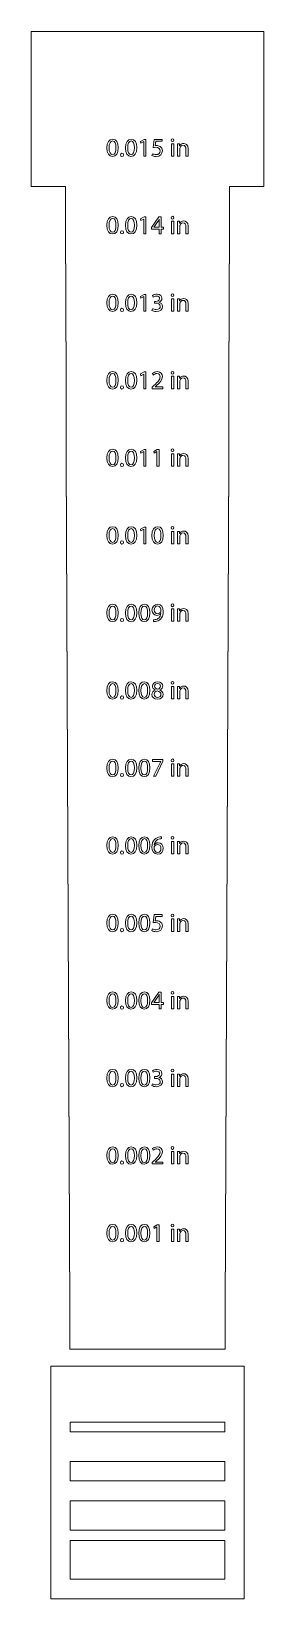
# Model space of a CAD drawing. Header units: inches. Extents: x 0.3 to 1.8, y -2 to 8.1.
import ezdxf

# ---------------------------------------------------------------- set-up
doc = ezdxf.new("R2010")
doc.units = ezdxf.units.IN
doc.header["$MEASUREMENT"] = 0
doc.layers.add('Layer 1', color=7, linetype='Continuous')
doc.layers.add('Layer 2', color=7, linetype='Continuous')

# ---------------------------------------------------------------- blocks, each defined once
blk = doc.blocks.new('block 2')
at = {"layer": 'Layer 2', "lineweight": 0}
for points in [[(1.061, 0.384), (1.061, 0.384), (1.042, 0.374), (1.04, 0.385), (1.063, 0.398), (1.076, 0.398), (1.076, 0.29), (1.061, 0.29), (1.061, 0.384)], [(1.155, 0.29), (1.155, 0.37), (1.17, 0.37), (1.17, 0.29), (1.155, 0.29)]]:
    blk.add_lwpolyline(points, dxfattribs=at)
for points, knots in [([(0.811, 0.345), (0.811, 0.308), (0.797, 0.288), (0.773, 0.288), (0.752, 0.288), (0.738, 0.308), (0.737, 0.344), (0.737, 0.38), (0.753, 0.4), (0.775, 0.4), (0.798, 0.4), (0.811, 0.379), (0.811, 0.345)], [0, 0, 0, 0, 1, 1, 1, 2, 2, 2, 3, 3, 3, 4, 4, 4, 4]), ([(0.752, 0.343), (0.752, 0.315), (0.761, 0.299), (0.774, 0.299), (0.789, 0.299), (0.796, 0.317), (0.796, 0.344), (0.796, 0.371), (0.789, 0.388), (0.774, 0.388), (0.761, 0.388), (0.752, 0.373), (0.752, 0.343)], [0, 0, 0, 0, 1, 1, 1, 2, 2, 2, 3, 3, 3, 4, 4, 4, 4]), ([(0.825, 0.298), (0.825, 0.304), (0.83, 0.309), (0.835, 0.309), (0.841, 0.309), (0.845, 0.305), (0.845, 0.298), (0.845, 0.292), (0.841, 0.288), (0.835, 0.288), (0.829, 0.288), (0.825, 0.292), (0.825, 0.298)], [0, 0, 0, 0, 1, 1, 1, 2, 2, 2, 3, 3, 3, 4, 4, 4, 4]), ([(0.931, 0.345), (0.931, 0.308), (0.917, 0.288), (0.893, 0.288), (0.872, 0.288), (0.858, 0.308), (0.857, 0.344), (0.857, 0.38), (0.873, 0.4), (0.895, 0.4), (0.918, 0.4), (0.931, 0.379), (0.931, 0.345)], [0, 0, 0, 0, 1, 1, 1, 2, 2, 2, 3, 3, 3, 4, 4, 4, 4]), ([(0.872, 0.343), (0.872, 0.315), (0.881, 0.299), (0.894, 0.299), (0.909, 0.299), (0.916, 0.317), (0.916, 0.344), (0.916, 0.371), (0.909, 0.388), (0.894, 0.388), (0.881, 0.388), (0.872, 0.373), (0.872, 0.343)], [0, 0, 0, 0, 1, 1, 1, 2, 2, 2, 3, 3, 3, 4, 4, 4, 4]), ([(1.016, 0.345), (1.016, 0.308), (1.002, 0.288), (0.979, 0.288), (0.958, 0.288), (0.943, 0.308), (0.943, 0.344), (0.943, 0.38), (0.959, 0.4), (0.98, 0.4), (1.003, 0.4), (1.016, 0.379), (1.016, 0.345)], [0, 0, 0, 0, 1, 1, 1, 2, 2, 2, 3, 3, 3, 4, 4, 4, 4]), ([(0.958, 0.343), (0.958, 0.315), (0.966, 0.299), (0.98, 0.299), (0.994, 0.299), (1.001, 0.317), (1.001, 0.344), (1.001, 0.371), (0.995, 0.388), (0.98, 0.388), (0.967, 0.388), (0.958, 0.373), (0.958, 0.343)], [0, 0, 0, 0, 1, 1, 1, 2, 2, 2, 3, 3, 3, 4, 4, 4, 4]), ([(1.171, 0.393), (1.171, 0.388), (1.168, 0.384), (1.162, 0.384), (1.157, 0.384), (1.153, 0.388), (1.153, 0.393), (1.153, 0.398), (1.157, 0.402), (1.163, 0.402), (1.168, 0.402), (1.171, 0.398), (1.171, 0.393)], [0, 0, 0, 0, 1, 1, 1, 2, 2, 2, 3, 3, 3, 4, 4, 4, 4]), ([(1.194, 0.348), (1.194, 0.357), (1.194, 0.364), (1.194, 0.37), (1.194, 0.37), (1.207, 0.37), (1.207, 0.37), (1.207, 0.37), (1.207, 0.357), (1.207, 0.357), (1.207, 0.357), (1.208, 0.357), (1.208, 0.357), (1.212, 0.364), (1.221, 0.372), (1.234, 0.372), (1.245, 0.372), (1.263, 0.365), (1.263, 0.338), (1.263, 0.338), (1.263, 0.29), (1.263, 0.29), (1.263, 0.29), (1.248, 0.29), (1.248, 0.29), (1.248, 0.29), (1.248, 0.336), (1.248, 0.336), (1.248, 0.349), (1.243, 0.36), (1.229, 0.36), (1.22, 0.36), (1.212, 0.353), (1.21, 0.345), (1.209, 0.343), (1.209, 0.341), (1.209, 0.338), (1.209, 0.338), (1.209, 0.29), (1.209, 0.29), (1.209, 0.29), (1.194, 0.29), (1.194, 0.29), (1.194, 0.29), (1.194, 0.348), (1.194, 0.348)], [0, 0, 0, 0, 1, 1, 1, 2, 2, 2, 3, 3, 3, 4, 4, 4, 5, 5, 5, 6, 6, 6, 7, 7, 7, 8, 8, 8, 9, 9, 9, 10, 10, 10, 11, 11, 11, 12, 12, 12, 13, 13, 13, 14, 14, 14, 15, 15, 15, 15])]:
    blk.add_open_spline(points, degree=3, knots=knots, dxfattribs=at)
blk = doc.blocks.new('block 3')
at = {"layer": 'Layer 2', "lineweight": 0}
blk.add_lwpolyline([(1.155, 0.79), (1.155, 0.87), (1.17, 0.87), (1.17, 0.79), (1.155, 0.79)], dxfattribs=at)
for points, knots in [([(0.811, 0.845), (0.811, 0.808), (0.797, 0.788), (0.773, 0.788), (0.752, 0.788), (0.738, 0.808), (0.737, 0.844), (0.737, 0.88), (0.753, 0.9), (0.775, 0.9), (0.798, 0.9), (0.811, 0.879), (0.811, 0.845)], [0, 0, 0, 0, 1, 1, 1, 2, 2, 2, 3, 3, 3, 4, 4, 4, 4]), ([(0.752, 0.843), (0.752, 0.815), (0.761, 0.799), (0.774, 0.799), (0.789, 0.799), (0.796, 0.817), (0.796, 0.844), (0.796, 0.871), (0.789, 0.888), (0.774, 0.888), (0.761, 0.888), (0.752, 0.873), (0.752, 0.843)], [0, 0, 0, 0, 1, 1, 1, 2, 2, 2, 3, 3, 3, 4, 4, 4, 4]), ([(0.825, 0.798), (0.825, 0.804), (0.83, 0.809), (0.835, 0.809), (0.841, 0.809), (0.845, 0.805), (0.845, 0.798), (0.845, 0.792), (0.841, 0.788), (0.835, 0.788), (0.829, 0.788), (0.825, 0.792), (0.825, 0.798)], [0, 0, 0, 0, 1, 1, 1, 2, 2, 2, 3, 3, 3, 4, 4, 4, 4]), ([(0.931, 0.845), (0.931, 0.808), (0.917, 0.788), (0.893, 0.788), (0.872, 0.788), (0.858, 0.808), (0.857, 0.844), (0.857, 0.88), (0.873, 0.9), (0.895, 0.9), (0.918, 0.9), (0.931, 0.879), (0.931, 0.845)], [0, 0, 0, 0, 1, 1, 1, 2, 2, 2, 3, 3, 3, 4, 4, 4, 4]), ([(0.872, 0.843), (0.872, 0.815), (0.881, 0.799), (0.894, 0.799), (0.909, 0.799), (0.916, 0.817), (0.916, 0.844), (0.916, 0.871), (0.909, 0.888), (0.894, 0.888), (0.881, 0.888), (0.872, 0.873), (0.872, 0.843)], [0, 0, 0, 0, 1, 1, 1, 2, 2, 2, 3, 3, 3, 4, 4, 4, 4]), ([(1.016, 0.845), (1.016, 0.808), (1.002, 0.788), (0.979, 0.788), (0.958, 0.788), (0.943, 0.808), (0.943, 0.844), (0.943, 0.88), (0.959, 0.9), (0.98, 0.9), (1.003, 0.9), (1.016, 0.879), (1.016, 0.845)], [0, 0, 0, 0, 1, 1, 1, 2, 2, 2, 3, 3, 3, 4, 4, 4, 4]), ([(0.958, 0.843), (0.958, 0.815), (0.966, 0.799), (0.98, 0.799), (0.994, 0.799), (1.001, 0.817), (1.001, 0.844), (1.001, 0.871), (0.995, 0.888), (0.98, 0.888), (0.967, 0.888), (0.958, 0.873), (0.958, 0.843)], [0, 0, 0, 0, 1, 1, 1, 2, 2, 2, 3, 3, 3, 4, 4, 4, 4]), ([(1.03, 0.79), (1.03, 0.79), (1.03, 0.799), (1.03, 0.799), (1.03, 0.799), (1.041, 0.81), (1.041, 0.81), (1.069, 0.836), (1.081, 0.85), (1.081, 0.866), (1.081, 0.877), (1.076, 0.888), (1.06, 0.888), (1.05, 0.888), (1.042, 0.883), (1.037, 0.878), (1.037, 0.878), (1.033, 0.889), (1.033, 0.889), (1.04, 0.895), (1.051, 0.9), (1.063, 0.9), (1.086, 0.9), (1.096, 0.884), (1.096, 0.868), (1.096, 0.848), (1.082, 0.832), (1.059, 0.81), (1.059, 0.81), (1.05, 0.802), (1.05, 0.802), (1.05, 0.802), (1.05, 0.802), (1.05, 0.802), (1.05, 0.802), (1.099, 0.802), (1.099, 0.802), (1.099, 0.802), (1.099, 0.79), (1.099, 0.79), (1.099, 0.79), (1.03, 0.79), (1.03, 0.79)], [0, 0, 0, 0, 1, 1, 1, 2, 2, 2, 3, 3, 3, 4, 4, 4, 5, 5, 5, 6, 6, 6, 7, 7, 7, 8, 8, 8, 9, 9, 9, 10, 10, 10, 11, 11, 11, 12, 12, 12, 13, 13, 13, 14, 14, 14, 14]), ([(1.171, 0.893), (1.171, 0.888), (1.168, 0.884), (1.162, 0.884), (1.157, 0.884), (1.153, 0.888), (1.153, 0.893), (1.153, 0.898), (1.157, 0.902), (1.163, 0.902), (1.168, 0.902), (1.171, 0.898), (1.171, 0.893)], [0, 0, 0, 0, 1, 1, 1, 2, 2, 2, 3, 3, 3, 4, 4, 4, 4]), ([(1.194, 0.848), (1.194, 0.857), (1.194, 0.864), (1.194, 0.87), (1.194, 0.87), (1.207, 0.87), (1.207, 0.87), (1.207, 0.87), (1.207, 0.857), (1.207, 0.857), (1.207, 0.857), (1.208, 0.857), (1.208, 0.857), (1.212, 0.864), (1.221, 0.872), (1.234, 0.872), (1.245, 0.872), (1.263, 0.865), (1.263, 0.838), (1.263, 0.838), (1.263, 0.79), (1.263, 0.79), (1.263, 0.79), (1.248, 0.79), (1.248, 0.79), (1.248, 0.79), (1.248, 0.836), (1.248, 0.836), (1.248, 0.849), (1.243, 0.86), (1.229, 0.86), (1.22, 0.86), (1.212, 0.853), (1.21, 0.845), (1.209, 0.843), (1.209, 0.841), (1.209, 0.838), (1.209, 0.838), (1.209, 0.79), (1.209, 0.79), (1.209, 0.79), (1.194, 0.79), (1.194, 0.79), (1.194, 0.79), (1.194, 0.848), (1.194, 0.848)], [0, 0, 0, 0, 1, 1, 1, 2, 2, 2, 3, 3, 3, 4, 4, 4, 5, 5, 5, 6, 6, 6, 7, 7, 7, 8, 8, 8, 9, 9, 9, 10, 10, 10, 11, 11, 11, 12, 12, 12, 13, 13, 13, 14, 14, 14, 15, 15, 15, 15])]:
    blk.add_open_spline(points, degree=3, knots=knots, dxfattribs=at)
blk = doc.blocks.new('block 4')
at = {"layer": 'Layer 2', "lineweight": 0}
blk.add_lwpolyline([(1.155, 1.29), (1.155, 1.37), (1.17, 1.37), (1.17, 1.29), (1.155, 1.29)], dxfattribs=at)
for points, knots in [([(0.811, 1.345), (0.811, 1.308), (0.797, 1.288), (0.773, 1.288), (0.752, 1.288), (0.738, 1.308), (0.737, 1.344), (0.737, 1.38), (0.753, 1.4), (0.775, 1.4), (0.798, 1.4), (0.811, 1.379), (0.811, 1.345)], [0, 0, 0, 0, 1, 1, 1, 2, 2, 2, 3, 3, 3, 4, 4, 4, 4]), ([(0.752, 1.343), (0.752, 1.315), (0.761, 1.299), (0.774, 1.299), (0.789, 1.299), (0.796, 1.317), (0.796, 1.344), (0.796, 1.371), (0.789, 1.388), (0.774, 1.388), (0.761, 1.388), (0.752, 1.373), (0.752, 1.343)], [0, 0, 0, 0, 1, 1, 1, 2, 2, 2, 3, 3, 3, 4, 4, 4, 4]), ([(0.931, 1.345), (0.931, 1.308), (0.917, 1.288), (0.893, 1.288), (0.872, 1.288), (0.858, 1.308), (0.857, 1.344), (0.857, 1.38), (0.873, 1.4), (0.895, 1.4), (0.918, 1.4), (0.931, 1.379), (0.931, 1.345)], [0, 0, 0, 0, 1, 1, 1, 2, 2, 2, 3, 3, 3, 4, 4, 4, 4]), ([(0.872, 1.343), (0.872, 1.315), (0.881, 1.299), (0.894, 1.299), (0.909, 1.299), (0.916, 1.317), (0.916, 1.344), (0.916, 1.371), (0.909, 1.388), (0.894, 1.388), (0.881, 1.388), (0.872, 1.373), (0.872, 1.343)], [0, 0, 0, 0, 1, 1, 1, 2, 2, 2, 3, 3, 3, 4, 4, 4, 4]), ([(1.016, 1.345), (1.016, 1.308), (1.002, 1.288), (0.979, 1.288), (0.958, 1.288), (0.943, 1.308), (0.943, 1.344), (0.943, 1.38), (0.959, 1.4), (0.98, 1.4), (1.003, 1.4), (1.016, 1.379), (1.016, 1.345)], [0, 0, 0, 0, 1, 1, 1, 2, 2, 2, 3, 3, 3, 4, 4, 4, 4]), ([(0.958, 1.343), (0.958, 1.315), (0.966, 1.299), (0.98, 1.299), (0.994, 1.299), (1.001, 1.317), (1.001, 1.344), (1.001, 1.371), (0.995, 1.388), (0.98, 1.388), (0.967, 1.388), (0.958, 1.373), (0.958, 1.343)], [0, 0, 0, 0, 1, 1, 1, 2, 2, 2, 3, 3, 3, 4, 4, 4, 4]), ([(1.033, 1.306), (1.037, 1.304), (1.047, 1.3), (1.057, 1.3), (1.076, 1.3), (1.082, 1.312), (1.082, 1.321), (1.081, 1.336), (1.068, 1.342), (1.054, 1.342), (1.054, 1.342), (1.046, 1.342), (1.046, 1.342), (1.046, 1.342), (1.046, 1.353), (1.046, 1.353), (1.046, 1.353), (1.054, 1.353), (1.054, 1.353), (1.064, 1.353), (1.078, 1.359), (1.078, 1.372), (1.078, 1.38), (1.072, 1.388), (1.059, 1.388), (1.05, 1.388), (1.042, 1.384), (1.037, 1.381), (1.037, 1.381), (1.033, 1.391), (1.033, 1.391), (1.039, 1.396), (1.05, 1.4), (1.062, 1.4), (1.083, 1.4), (1.093, 1.387), (1.093, 1.374), (1.093, 1.363), (1.086, 1.353), (1.073, 1.348), (1.073, 1.348), (1.073, 1.348), (1.073, 1.348), (1.086, 1.346), (1.097, 1.336), (1.097, 1.32), (1.097, 1.303), (1.083, 1.288), (1.057, 1.288), (1.045, 1.288), (1.035, 1.292), (1.029, 1.295), (1.029, 1.295), (1.033, 1.306), (1.033, 1.306)], [0, 0, 0, 0, 1, 1, 1, 2, 2, 2, 3, 3, 3, 4, 4, 4, 5, 5, 5, 6, 6, 6, 7, 7, 7, 8, 8, 8, 9, 9, 9, 10, 10, 10, 11, 11, 11, 12, 12, 12, 13, 13, 13, 14, 14, 14, 15, 15, 15, 16, 16, 16, 17, 17, 17, 18, 18, 18, 18]), ([(1.171, 1.393), (1.171, 1.388), (1.168, 1.384), (1.162, 1.384), (1.157, 1.384), (1.153, 1.388), (1.153, 1.393), (1.153, 1.398), (1.157, 1.402), (1.163, 1.402), (1.168, 1.402), (1.171, 1.398), (1.171, 1.393)], [0, 0, 0, 0, 1, 1, 1, 2, 2, 2, 3, 3, 3, 4, 4, 4, 4]), ([(1.194, 1.348), (1.194, 1.357), (1.194, 1.364), (1.194, 1.37), (1.194, 1.37), (1.207, 1.37), (1.207, 1.37), (1.207, 1.37), (1.207, 1.357), (1.207, 1.357), (1.207, 1.357), (1.208, 1.357), (1.208, 1.357), (1.212, 1.364), (1.221, 1.372), (1.234, 1.372), (1.245, 1.372), (1.263, 1.365), (1.263, 1.338), (1.263, 1.338), (1.263, 1.29), (1.263, 1.29), (1.263, 1.29), (1.248, 1.29), (1.248, 1.29), (1.248, 1.29), (1.248, 1.336), (1.248, 1.336), (1.248, 1.349), (1.243, 1.36), (1.229, 1.36), (1.22, 1.36), (1.212, 1.353), (1.21, 1.345), (1.209, 1.343), (1.209, 1.341), (1.209, 1.338), (1.209, 1.338), (1.209, 1.29), (1.209, 1.29), (1.209, 1.29), (1.194, 1.29), (1.194, 1.29), (1.194, 1.29), (1.194, 1.348), (1.194, 1.348)], [0, 0, 0, 0, 1, 1, 1, 2, 2, 2, 3, 3, 3, 4, 4, 4, 5, 5, 5, 6, 6, 6, 7, 7, 7, 8, 8, 8, 9, 9, 9, 10, 10, 10, 11, 11, 11, 12, 12, 12, 13, 13, 13, 14, 14, 14, 15, 15, 15, 15]), ([(0.825, 1.298), (0.825, 1.304), (0.83, 1.309), (0.835, 1.309), (0.841, 1.309), (0.845, 1.305), (0.845, 1.298), (0.845, 1.292), (0.841, 1.288), (0.835, 1.288), (0.829, 1.288), (0.825, 1.292), (0.825, 1.298)], [0, 0, 0, 0, 1, 1, 1, 2, 2, 2, 3, 3, 3, 4, 4, 4, 4])]:
    blk.add_open_spline(points, degree=3, knots=knots, dxfattribs=at)
blk = doc.blocks.new('block 5')
at = {"layer": 'Layer 2', "lineweight": 0}
for points in [[(1.075, 1.79), (1.075, 1.819), (1.025, 1.819), (1.025, 1.829), (1.073, 1.898), (1.089, 1.898), (1.089, 1.831), (1.104, 1.831), (1.104, 1.819), (1.089, 1.819), (1.089, 1.79), (1.075, 1.79)], [(1.155, 1.79), (1.155, 1.87), (1.17, 1.87), (1.17, 1.79), (1.155, 1.79)]]:
    blk.add_lwpolyline(points, dxfattribs=at)
for points, knots in [([(0.811, 1.845), (0.811, 1.808), (0.797, 1.788), (0.773, 1.788), (0.752, 1.788), (0.738, 1.808), (0.737, 1.844), (0.737, 1.88), (0.753, 1.9), (0.775, 1.9), (0.798, 1.9), (0.811, 1.879), (0.811, 1.845)], [0, 0, 0, 0, 1, 1, 1, 2, 2, 2, 3, 3, 3, 4, 4, 4, 4]), ([(0.752, 1.843), (0.752, 1.815), (0.761, 1.799), (0.774, 1.799), (0.789, 1.799), (0.796, 1.817), (0.796, 1.844), (0.796, 1.871), (0.789, 1.888), (0.774, 1.888), (0.761, 1.888), (0.752, 1.873), (0.752, 1.843)], [0, 0, 0, 0, 1, 1, 1, 2, 2, 2, 3, 3, 3, 4, 4, 4, 4]), ([(0.931, 1.845), (0.931, 1.808), (0.917, 1.788), (0.893, 1.788), (0.872, 1.788), (0.858, 1.808), (0.857, 1.844), (0.857, 1.88), (0.873, 1.9), (0.895, 1.9), (0.918, 1.9), (0.931, 1.879), (0.931, 1.845)], [0, 0, 0, 0, 1, 1, 1, 2, 2, 2, 3, 3, 3, 4, 4, 4, 4]), ([(0.872, 1.843), (0.872, 1.815), (0.881, 1.799), (0.894, 1.799), (0.909, 1.799), (0.916, 1.817), (0.916, 1.844), (0.916, 1.871), (0.909, 1.888), (0.894, 1.888), (0.881, 1.888), (0.872, 1.873), (0.872, 1.843)], [0, 0, 0, 0, 1, 1, 1, 2, 2, 2, 3, 3, 3, 4, 4, 4, 4]), ([(1.016, 1.845), (1.016, 1.808), (1.002, 1.788), (0.979, 1.788), (0.958, 1.788), (0.943, 1.808), (0.943, 1.844), (0.943, 1.88), (0.959, 1.9), (0.98, 1.9), (1.003, 1.9), (1.016, 1.879), (1.016, 1.845)], [0, 0, 0, 0, 1, 1, 1, 2, 2, 2, 3, 3, 3, 4, 4, 4, 4]), ([(0.958, 1.843), (0.958, 1.815), (0.966, 1.799), (0.98, 1.799), (0.994, 1.799), (1.001, 1.817), (1.001, 1.844), (1.001, 1.871), (0.995, 1.888), (0.98, 1.888), (0.967, 1.888), (0.958, 1.873), (0.958, 1.843)], [0, 0, 0, 0, 1, 1, 1, 2, 2, 2, 3, 3, 3, 4, 4, 4, 4]), ([(1.075, 1.831), (1.075, 1.831), (1.075, 1.867), (1.075, 1.867), (1.075, 1.872), (1.075, 1.878), (1.075, 1.884), (1.075, 1.884), (1.075, 1.884), (1.075, 1.884), (1.072, 1.877), (1.069, 1.873), (1.066, 1.868), (1.066, 1.868), (1.04, 1.831), (1.04, 1.831), (1.04, 1.831), (1.04, 1.831), (1.04, 1.831), (1.04, 1.831), (1.075, 1.831), (1.075, 1.831)], [0, 0, 0, 0, 1, 1, 1, 2, 2, 2, 3, 3, 3, 4, 4, 4, 5, 5, 5, 6, 6, 6, 7, 7, 7, 7]), ([(1.171, 1.893), (1.171, 1.888), (1.168, 1.884), (1.162, 1.884), (1.157, 1.884), (1.153, 1.888), (1.153, 1.893), (1.153, 1.898), (1.157, 1.902), (1.163, 1.902), (1.168, 1.902), (1.171, 1.898), (1.171, 1.893)], [0, 0, 0, 0, 1, 1, 1, 2, 2, 2, 3, 3, 3, 4, 4, 4, 4]), ([(1.194, 1.848), (1.194, 1.857), (1.194, 1.864), (1.194, 1.87), (1.194, 1.87), (1.207, 1.87), (1.207, 1.87), (1.207, 1.87), (1.207, 1.857), (1.207, 1.857), (1.207, 1.857), (1.208, 1.857), (1.208, 1.857), (1.212, 1.864), (1.221, 1.872), (1.234, 1.872), (1.245, 1.872), (1.263, 1.865), (1.263, 1.838), (1.263, 1.838), (1.263, 1.79), (1.263, 1.79), (1.263, 1.79), (1.248, 1.79), (1.248, 1.79), (1.248, 1.79), (1.248, 1.836), (1.248, 1.836), (1.248, 1.849), (1.243, 1.86), (1.229, 1.86), (1.22, 1.86), (1.212, 1.853), (1.21, 1.845), (1.209, 1.843), (1.209, 1.841), (1.209, 1.838), (1.209, 1.838), (1.209, 1.79), (1.209, 1.79), (1.209, 1.79), (1.194, 1.79), (1.194, 1.79), (1.194, 1.79), (1.194, 1.848), (1.194, 1.848)], [0, 0, 0, 0, 1, 1, 1, 2, 2, 2, 3, 3, 3, 4, 4, 4, 5, 5, 5, 6, 6, 6, 7, 7, 7, 8, 8, 8, 9, 9, 9, 10, 10, 10, 11, 11, 11, 12, 12, 12, 13, 13, 13, 14, 14, 14, 15, 15, 15, 15]), ([(0.825, 1.798), (0.825, 1.804), (0.83, 1.809), (0.835, 1.809), (0.841, 1.809), (0.845, 1.805), (0.845, 1.798), (0.845, 1.792), (0.841, 1.788), (0.835, 1.788), (0.829, 1.788), (0.825, 1.792), (0.825, 1.798)], [0, 0, 0, 0, 1, 1, 1, 2, 2, 2, 3, 3, 3, 4, 4, 4, 4])]:
    blk.add_open_spline(points, degree=3, knots=knots, dxfattribs=at)
blk = doc.blocks.new('block 6')
at = {"layer": 'Layer 2', "lineweight": 0}
blk.add_lwpolyline([(1.155, 2.29), (1.155, 2.37), (1.17, 2.37), (1.17, 2.29), (1.155, 2.29)], dxfattribs=at)
for points, knots in [([(0.811, 2.345), (0.811, 2.308), (0.797, 2.288), (0.773, 2.288), (0.752, 2.288), (0.738, 2.308), (0.737, 2.344), (0.737, 2.38), (0.753, 2.4), (0.775, 2.4), (0.798, 2.4), (0.811, 2.379), (0.811, 2.345)], [0, 0, 0, 0, 1, 1, 1, 2, 2, 2, 3, 3, 3, 4, 4, 4, 4]), ([(0.752, 2.343), (0.752, 2.315), (0.761, 2.299), (0.774, 2.299), (0.789, 2.299), (0.796, 2.317), (0.796, 2.344), (0.796, 2.371), (0.789, 2.388), (0.774, 2.388), (0.761, 2.388), (0.752, 2.373), (0.752, 2.343)], [0, 0, 0, 0, 1, 1, 1, 2, 2, 2, 3, 3, 3, 4, 4, 4, 4]), ([(0.931, 2.345), (0.931, 2.308), (0.917, 2.288), (0.893, 2.288), (0.872, 2.288), (0.858, 2.308), (0.857, 2.344), (0.857, 2.38), (0.873, 2.4), (0.895, 2.4), (0.918, 2.4), (0.931, 2.379), (0.931, 2.345)], [0, 0, 0, 0, 1, 1, 1, 2, 2, 2, 3, 3, 3, 4, 4, 4, 4]), ([(0.872, 2.343), (0.872, 2.315), (0.881, 2.299), (0.894, 2.299), (0.909, 2.299), (0.916, 2.317), (0.916, 2.344), (0.916, 2.371), (0.909, 2.388), (0.894, 2.388), (0.881, 2.388), (0.872, 2.373), (0.872, 2.343)], [0, 0, 0, 0, 1, 1, 1, 2, 2, 2, 3, 3, 3, 4, 4, 4, 4]), ([(1.016, 2.345), (1.016, 2.308), (1.002, 2.288), (0.979, 2.288), (0.958, 2.288), (0.943, 2.308), (0.943, 2.344), (0.943, 2.38), (0.959, 2.4), (0.98, 2.4), (1.003, 2.4), (1.016, 2.379), (1.016, 2.345)], [0, 0, 0, 0, 1, 1, 1, 2, 2, 2, 3, 3, 3, 4, 4, 4, 4]), ([(0.958, 2.343), (0.958, 2.315), (0.966, 2.299), (0.98, 2.299), (0.994, 2.299), (1.001, 2.317), (1.001, 2.344), (1.001, 2.371), (0.995, 2.388), (0.98, 2.388), (0.967, 2.388), (0.958, 2.373), (0.958, 2.343)], [0, 0, 0, 0, 1, 1, 1, 2, 2, 2, 3, 3, 3, 4, 4, 4, 4]), ([(1.094, 2.386), (1.094, 2.386), (1.053, 2.386), (1.053, 2.386), (1.053, 2.386), (1.049, 2.358), (1.049, 2.358), (1.051, 2.358), (1.054, 2.358), (1.058, 2.358), (1.066, 2.358), (1.074, 2.357), (1.081, 2.352), (1.089, 2.348), (1.096, 2.338), (1.096, 2.325), (1.096, 2.304), (1.08, 2.288), (1.056, 2.288), (1.044, 2.288), (1.035, 2.291), (1.029, 2.295), (1.029, 2.295), (1.033, 2.306), (1.033, 2.306), (1.037, 2.303), (1.046, 2.3), (1.056, 2.3), (1.07, 2.3), (1.082, 2.309), (1.082, 2.323), (1.082, 2.337), (1.072, 2.347), (1.051, 2.347), (1.044, 2.347), (1.04, 2.347), (1.036, 2.346), (1.036, 2.346), (1.043, 2.398), (1.043, 2.398), (1.043, 2.398), (1.094, 2.398), (1.094, 2.398), (1.094, 2.398), (1.094, 2.386), (1.094, 2.386)], [0, 0, 0, 0, 1, 1, 1, 2, 2, 2, 3, 3, 3, 4, 4, 4, 5, 5, 5, 6, 6, 6, 7, 7, 7, 8, 8, 8, 9, 9, 9, 10, 10, 10, 11, 11, 11, 12, 12, 12, 13, 13, 13, 14, 14, 14, 15, 15, 15, 15]), ([(1.171, 2.393), (1.171, 2.388), (1.168, 2.384), (1.162, 2.384), (1.157, 2.384), (1.153, 2.388), (1.153, 2.393), (1.153, 2.398), (1.157, 2.402), (1.163, 2.402), (1.168, 2.402), (1.171, 2.398), (1.171, 2.393)], [0, 0, 0, 0, 1, 1, 1, 2, 2, 2, 3, 3, 3, 4, 4, 4, 4]), ([(1.194, 2.348), (1.194, 2.357), (1.194, 2.364), (1.194, 2.37), (1.194, 2.37), (1.207, 2.37), (1.207, 2.37), (1.207, 2.37), (1.207, 2.357), (1.207, 2.357), (1.207, 2.357), (1.208, 2.357), (1.208, 2.357), (1.212, 2.364), (1.221, 2.372), (1.234, 2.372), (1.245, 2.372), (1.263, 2.365), (1.263, 2.338), (1.263, 2.338), (1.263, 2.29), (1.263, 2.29), (1.263, 2.29), (1.248, 2.29), (1.248, 2.29), (1.248, 2.29), (1.248, 2.336), (1.248, 2.336), (1.248, 2.349), (1.243, 2.36), (1.229, 2.36), (1.22, 2.36), (1.212, 2.353), (1.21, 2.345), (1.209, 2.343), (1.209, 2.341), (1.209, 2.338), (1.209, 2.338), (1.209, 2.29), (1.209, 2.29), (1.209, 2.29), (1.194, 2.29), (1.194, 2.29), (1.194, 2.29), (1.194, 2.348), (1.194, 2.348)], [0, 0, 0, 0, 1, 1, 1, 2, 2, 2, 3, 3, 3, 4, 4, 4, 5, 5, 5, 6, 6, 6, 7, 7, 7, 8, 8, 8, 9, 9, 9, 10, 10, 10, 11, 11, 11, 12, 12, 12, 13, 13, 13, 14, 14, 14, 15, 15, 15, 15]), ([(0.825, 2.298), (0.825, 2.304), (0.83, 2.309), (0.835, 2.309), (0.841, 2.309), (0.845, 2.305), (0.845, 2.298), (0.845, 2.292), (0.841, 2.288), (0.835, 2.288), (0.829, 2.288), (0.825, 2.292), (0.825, 2.298)], [0, 0, 0, 0, 1, 1, 1, 2, 2, 2, 3, 3, 3, 4, 4, 4, 4])]:
    blk.add_open_spline(points, degree=3, knots=knots, dxfattribs=at)
blk = doc.blocks.new('block 7')
at = {"layer": 'Layer 2', "lineweight": 0}
blk.add_lwpolyline([(1.155, 2.79), (1.155, 2.87), (1.17, 2.87), (1.17, 2.79), (1.155, 2.79)], dxfattribs=at)
for points, knots in [([(0.811, 2.845), (0.811, 2.808), (0.797, 2.788), (0.773, 2.788), (0.752, 2.788), (0.738, 2.808), (0.737, 2.844), (0.737, 2.88), (0.753, 2.9), (0.775, 2.9), (0.798, 2.9), (0.811, 2.879), (0.811, 2.845)], [0, 0, 0, 0, 1, 1, 1, 2, 2, 2, 3, 3, 3, 4, 4, 4, 4]), ([(0.752, 2.843), (0.752, 2.815), (0.761, 2.799), (0.774, 2.799), (0.789, 2.799), (0.796, 2.817), (0.796, 2.844), (0.796, 2.871), (0.789, 2.888), (0.774, 2.888), (0.761, 2.888), (0.752, 2.873), (0.752, 2.843)], [0, 0, 0, 0, 1, 1, 1, 2, 2, 2, 3, 3, 3, 4, 4, 4, 4]), ([(0.931, 2.845), (0.931, 2.808), (0.917, 2.788), (0.893, 2.788), (0.872, 2.788), (0.858, 2.808), (0.857, 2.844), (0.857, 2.88), (0.873, 2.9), (0.895, 2.9), (0.918, 2.9), (0.931, 2.879), (0.931, 2.845)], [0, 0, 0, 0, 1, 1, 1, 2, 2, 2, 3, 3, 3, 4, 4, 4, 4]), ([(0.872, 2.843), (0.872, 2.815), (0.881, 2.799), (0.894, 2.799), (0.909, 2.799), (0.916, 2.817), (0.916, 2.844), (0.916, 2.871), (0.909, 2.888), (0.894, 2.888), (0.881, 2.888), (0.872, 2.873), (0.872, 2.843)], [0, 0, 0, 0, 1, 1, 1, 2, 2, 2, 3, 3, 3, 4, 4, 4, 4]), ([(1.016, 2.845), (1.016, 2.808), (1.002, 2.788), (0.979, 2.788), (0.958, 2.788), (0.943, 2.808), (0.943, 2.844), (0.943, 2.88), (0.959, 2.9), (0.98, 2.9), (1.003, 2.9), (1.016, 2.879), (1.016, 2.845)], [0, 0, 0, 0, 1, 1, 1, 2, 2, 2, 3, 3, 3, 4, 4, 4, 4]), ([(0.958, 2.843), (0.958, 2.815), (0.966, 2.799), (0.98, 2.799), (0.994, 2.799), (1.001, 2.817), (1.001, 2.844), (1.001, 2.871), (0.995, 2.888), (0.98, 2.888), (0.967, 2.888), (0.958, 2.873), (0.958, 2.843)], [0, 0, 0, 0, 1, 1, 1, 2, 2, 2, 3, 3, 3, 4, 4, 4, 4]), ([(1.091, 2.888), (1.088, 2.888), (1.085, 2.887), (1.08, 2.887), (1.057, 2.883), (1.045, 2.866), (1.043, 2.848), (1.043, 2.848), (1.043, 2.848), (1.043, 2.848), (1.048, 2.855), (1.057, 2.861), (1.069, 2.861), (1.089, 2.861), (1.102, 2.847), (1.102, 2.826), (1.102, 2.806), (1.089, 2.788), (1.066, 2.788), (1.043, 2.788), (1.028, 2.806), (1.028, 2.834), (1.028, 2.855), (1.035, 2.872), (1.046, 2.883), (1.055, 2.892), (1.067, 2.897), (1.081, 2.899), (1.085, 2.899), (1.089, 2.9), (1.091, 2.9), (1.091, 2.9), (1.091, 2.888), (1.091, 2.888)], [0, 0, 0, 0, 1, 1, 1, 2, 2, 2, 3, 3, 3, 4, 4, 4, 5, 5, 5, 6, 6, 6, 7, 7, 7, 8, 8, 8, 9, 9, 9, 10, 10, 10, 11, 11, 11, 11]), ([(1.087, 2.825), (1.087, 2.841), (1.078, 2.85), (1.065, 2.85), (1.056, 2.85), (1.048, 2.845), (1.044, 2.837), (1.043, 2.835), (1.042, 2.833), (1.042, 2.83), (1.043, 2.813), (1.051, 2.799), (1.066, 2.799), (1.079, 2.799), (1.087, 2.81), (1.087, 2.825)], [0, 0, 0, 0, 1, 1, 1, 2, 2, 2, 3, 3, 3, 4, 4, 4, 5, 5, 5, 5]), ([(1.171, 2.893), (1.171, 2.888), (1.168, 2.884), (1.162, 2.884), (1.157, 2.884), (1.153, 2.888), (1.153, 2.893), (1.153, 2.898), (1.157, 2.902), (1.163, 2.902), (1.168, 2.902), (1.171, 2.898), (1.171, 2.893)], [0, 0, 0, 0, 1, 1, 1, 2, 2, 2, 3, 3, 3, 4, 4, 4, 4]), ([(1.194, 2.848), (1.194, 2.857), (1.194, 2.864), (1.194, 2.87), (1.194, 2.87), (1.207, 2.87), (1.207, 2.87), (1.207, 2.87), (1.207, 2.857), (1.207, 2.857), (1.207, 2.857), (1.208, 2.857), (1.208, 2.857), (1.212, 2.864), (1.221, 2.872), (1.234, 2.872), (1.245, 2.872), (1.263, 2.865), (1.263, 2.838), (1.263, 2.838), (1.263, 2.79), (1.263, 2.79), (1.263, 2.79), (1.248, 2.79), (1.248, 2.79), (1.248, 2.79), (1.248, 2.836), (1.248, 2.836), (1.248, 2.849), (1.243, 2.86), (1.229, 2.86), (1.22, 2.86), (1.212, 2.853), (1.21, 2.845), (1.209, 2.843), (1.209, 2.841), (1.209, 2.838), (1.209, 2.838), (1.209, 2.79), (1.209, 2.79), (1.209, 2.79), (1.194, 2.79), (1.194, 2.79), (1.194, 2.79), (1.194, 2.848), (1.194, 2.848)], [0, 0, 0, 0, 1, 1, 1, 2, 2, 2, 3, 3, 3, 4, 4, 4, 5, 5, 5, 6, 6, 6, 7, 7, 7, 8, 8, 8, 9, 9, 9, 10, 10, 10, 11, 11, 11, 12, 12, 12, 13, 13, 13, 14, 14, 14, 15, 15, 15, 15]), ([(0.825, 2.798), (0.825, 2.804), (0.83, 2.809), (0.835, 2.809), (0.841, 2.809), (0.845, 2.805), (0.845, 2.798), (0.845, 2.792), (0.841, 2.788), (0.835, 2.788), (0.829, 2.788), (0.825, 2.792), (0.825, 2.798)], [0, 0, 0, 0, 1, 1, 1, 2, 2, 2, 3, 3, 3, 4, 4, 4, 4])]:
    blk.add_open_spline(points, degree=3, knots=knots, dxfattribs=at)
blk = doc.blocks.new('block 8')
at = {"layer": 'Layer 2', "lineweight": 0}
for points in [[(1.1, 3.398), (1.1, 3.388), (1.053, 3.29), (1.038, 3.29), (1.085, 3.385), (1.085, 3.386), (1.032, 3.386), (1.032, 3.398), (1.1, 3.398)], [(1.155, 3.29), (1.155, 3.37), (1.17, 3.37), (1.17, 3.29), (1.155, 3.29)]]:
    blk.add_lwpolyline(points, dxfattribs=at)
for points, knots in [([(0.811, 3.345), (0.811, 3.308), (0.797, 3.288), (0.773, 3.288), (0.752, 3.288), (0.738, 3.308), (0.737, 3.344), (0.737, 3.38), (0.753, 3.4), (0.775, 3.4), (0.798, 3.4), (0.811, 3.379), (0.811, 3.345)], [0, 0, 0, 0, 1, 1, 1, 2, 2, 2, 3, 3, 3, 4, 4, 4, 4]), ([(0.752, 3.343), (0.752, 3.315), (0.761, 3.299), (0.774, 3.299), (0.789, 3.299), (0.796, 3.317), (0.796, 3.344), (0.796, 3.371), (0.789, 3.388), (0.774, 3.388), (0.761, 3.388), (0.752, 3.373), (0.752, 3.343)], [0, 0, 0, 0, 1, 1, 1, 2, 2, 2, 3, 3, 3, 4, 4, 4, 4]), ([(0.931, 3.345), (0.931, 3.308), (0.917, 3.288), (0.893, 3.288), (0.872, 3.288), (0.858, 3.308), (0.857, 3.344), (0.857, 3.38), (0.873, 3.4), (0.895, 3.4), (0.918, 3.4), (0.931, 3.379), (0.931, 3.345)], [0, 0, 0, 0, 1, 1, 1, 2, 2, 2, 3, 3, 3, 4, 4, 4, 4]), ([(0.872, 3.343), (0.872, 3.315), (0.881, 3.299), (0.894, 3.299), (0.909, 3.299), (0.916, 3.317), (0.916, 3.344), (0.916, 3.371), (0.909, 3.388), (0.894, 3.388), (0.881, 3.388), (0.872, 3.373), (0.872, 3.343)], [0, 0, 0, 0, 1, 1, 1, 2, 2, 2, 3, 3, 3, 4, 4, 4, 4]), ([(1.016, 3.345), (1.016, 3.308), (1.002, 3.288), (0.979, 3.288), (0.958, 3.288), (0.943, 3.308), (0.943, 3.344), (0.943, 3.38), (0.959, 3.4), (0.98, 3.4), (1.003, 3.4), (1.016, 3.379), (1.016, 3.345)], [0, 0, 0, 0, 1, 1, 1, 2, 2, 2, 3, 3, 3, 4, 4, 4, 4]), ([(0.958, 3.343), (0.958, 3.315), (0.966, 3.299), (0.979, 3.299), (0.994, 3.299), (1.001, 3.317), (1.001, 3.344), (1.001, 3.371), (0.995, 3.388), (0.979, 3.388), (0.967, 3.388), (0.958, 3.373), (0.958, 3.343)], [0, 0, 0, 0, 1, 1, 1, 2, 2, 2, 3, 3, 3, 4, 4, 4, 4]), ([(1.171, 3.393), (1.171, 3.388), (1.168, 3.384), (1.162, 3.384), (1.157, 3.384), (1.153, 3.388), (1.153, 3.393), (1.153, 3.398), (1.157, 3.402), (1.163, 3.402), (1.168, 3.402), (1.171, 3.398), (1.171, 3.393)], [0, 0, 0, 0, 1, 1, 1, 2, 2, 2, 3, 3, 3, 4, 4, 4, 4]), ([(1.194, 3.348), (1.194, 3.357), (1.194, 3.364), (1.194, 3.37), (1.194, 3.37), (1.207, 3.37), (1.207, 3.37), (1.207, 3.37), (1.207, 3.357), (1.207, 3.357), (1.207, 3.357), (1.208, 3.357), (1.208, 3.357), (1.212, 3.364), (1.221, 3.372), (1.234, 3.372), (1.245, 3.372), (1.263, 3.365), (1.263, 3.338), (1.263, 3.338), (1.263, 3.29), (1.263, 3.29), (1.263, 3.29), (1.248, 3.29), (1.248, 3.29), (1.248, 3.29), (1.248, 3.336), (1.248, 3.336), (1.248, 3.349), (1.243, 3.36), (1.229, 3.36), (1.22, 3.36), (1.212, 3.353), (1.21, 3.345), (1.209, 3.343), (1.209, 3.341), (1.209, 3.338), (1.209, 3.338), (1.209, 3.29), (1.209, 3.29), (1.209, 3.29), (1.194, 3.29), (1.194, 3.29), (1.194, 3.29), (1.194, 3.348), (1.194, 3.348)], [0, 0, 0, 0, 1, 1, 1, 2, 2, 2, 3, 3, 3, 4, 4, 4, 5, 5, 5, 6, 6, 6, 7, 7, 7, 8, 8, 8, 9, 9, 9, 10, 10, 10, 11, 11, 11, 12, 12, 12, 13, 13, 13, 14, 14, 14, 15, 15, 15, 15]), ([(0.825, 3.298), (0.825, 3.304), (0.83, 3.309), (0.835, 3.309), (0.841, 3.309), (0.845, 3.305), (0.845, 3.298), (0.845, 3.292), (0.841, 3.288), (0.835, 3.288), (0.829, 3.288), (0.825, 3.292), (0.825, 3.298)], [0, 0, 0, 0, 1, 1, 1, 2, 2, 2, 3, 3, 3, 4, 4, 4, 4])]:
    blk.add_open_spline(points, degree=3, knots=knots, dxfattribs=at)
blk = doc.blocks.new('block 9')
at = {"layer": 'Layer 2', "lineweight": 0}
blk.add_lwpolyline([(1.155, 3.79), (1.155, 3.87), (1.17, 3.87), (1.17, 3.79), (1.155, 3.79)], dxfattribs=at)
for points, knots in [([(0.811, 3.845), (0.811, 3.808), (0.797, 3.788), (0.773, 3.788), (0.752, 3.788), (0.738, 3.808), (0.737, 3.844), (0.737, 3.88), (0.753, 3.9), (0.775, 3.9), (0.798, 3.9), (0.811, 3.879), (0.811, 3.845)], [0, 0, 0, 0, 1, 1, 1, 2, 2, 2, 3, 3, 3, 4, 4, 4, 4]), ([(0.752, 3.843), (0.752, 3.815), (0.761, 3.799), (0.774, 3.799), (0.789, 3.799), (0.796, 3.817), (0.796, 3.844), (0.796, 3.871), (0.789, 3.888), (0.774, 3.888), (0.761, 3.888), (0.752, 3.873), (0.752, 3.843)], [0, 0, 0, 0, 1, 1, 1, 2, 2, 2, 3, 3, 3, 4, 4, 4, 4]), ([(0.931, 3.845), (0.931, 3.808), (0.917, 3.788), (0.893, 3.788), (0.872, 3.788), (0.858, 3.808), (0.857, 3.844), (0.857, 3.88), (0.873, 3.9), (0.895, 3.9), (0.918, 3.9), (0.931, 3.879), (0.931, 3.845)], [0, 0, 0, 0, 1, 1, 1, 2, 2, 2, 3, 3, 3, 4, 4, 4, 4]), ([(0.872, 3.843), (0.872, 3.815), (0.881, 3.799), (0.894, 3.799), (0.909, 3.799), (0.916, 3.817), (0.916, 3.844), (0.916, 3.871), (0.909, 3.888), (0.894, 3.888), (0.881, 3.888), (0.872, 3.873), (0.872, 3.843)], [0, 0, 0, 0, 1, 1, 1, 2, 2, 2, 3, 3, 3, 4, 4, 4, 4]), ([(1.016, 3.845), (1.016, 3.808), (1.002, 3.788), (0.979, 3.788), (0.958, 3.788), (0.943, 3.808), (0.943, 3.844), (0.943, 3.88), (0.959, 3.9), (0.98, 3.9), (1.003, 3.9), (1.016, 3.879), (1.016, 3.845)], [0, 0, 0, 0, 1, 1, 1, 2, 2, 2, 3, 3, 3, 4, 4, 4, 4]), ([(0.958, 3.843), (0.958, 3.815), (0.966, 3.799), (0.98, 3.799), (0.994, 3.799), (1.001, 3.817), (1.001, 3.844), (1.001, 3.871), (0.995, 3.888), (0.98, 3.888), (0.967, 3.888), (0.958, 3.873), (0.958, 3.843)], [0, 0, 0, 0, 1, 1, 1, 2, 2, 2, 3, 3, 3, 4, 4, 4, 4]), ([(1.05, 3.847), (1.038, 3.852), (1.032, 3.862), (1.032, 3.871), (1.032, 3.888), (1.047, 3.9), (1.066, 3.9), (1.087, 3.9), (1.098, 3.887), (1.098, 3.873), (1.098, 3.864), (1.093, 3.854), (1.08, 3.848), (1.08, 3.848), (1.08, 3.847), (1.08, 3.847), (1.093, 3.842), (1.101, 3.832), (1.101, 3.819), (1.101, 3.8), (1.085, 3.788), (1.065, 3.788), (1.042, 3.788), (1.028, 3.801), (1.028, 3.817), (1.028, 3.831), (1.037, 3.841), (1.05, 3.846), (1.05, 3.846), (1.05, 3.847), (1.05, 3.847)], [0, 0, 0, 0, 1, 1, 1, 2, 2, 2, 3, 3, 3, 4, 4, 4, 5, 5, 5, 6, 6, 6, 7, 7, 7, 8, 8, 8, 9, 9, 9, 10, 10, 10, 10]), ([(1.087, 3.818), (1.087, 3.831), (1.077, 3.837), (1.063, 3.842), (1.05, 3.838), (1.043, 3.829), (1.043, 3.819), (1.043, 3.808), (1.051, 3.799), (1.065, 3.799), (1.078, 3.799), (1.087, 3.807), (1.087, 3.818)], [0, 0, 0, 0, 1, 1, 1, 2, 2, 2, 3, 3, 3, 4, 4, 4, 4]), ([(1.046, 3.872), (1.046, 3.861), (1.054, 3.855), (1.067, 3.852), (1.076, 3.855), (1.083, 3.862), (1.083, 3.872), (1.083, 3.88), (1.078, 3.889), (1.065, 3.889), (1.053, 3.889), (1.046, 3.881), (1.046, 3.872)], [0, 0, 0, 0, 1, 1, 1, 2, 2, 2, 3, 3, 3, 4, 4, 4, 4]), ([(1.171, 3.893), (1.171, 3.888), (1.168, 3.884), (1.162, 3.884), (1.157, 3.884), (1.153, 3.888), (1.153, 3.893), (1.153, 3.898), (1.157, 3.902), (1.163, 3.902), (1.168, 3.902), (1.171, 3.898), (1.171, 3.893)], [0, 0, 0, 0, 1, 1, 1, 2, 2, 2, 3, 3, 3, 4, 4, 4, 4]), ([(1.194, 3.848), (1.194, 3.857), (1.194, 3.864), (1.194, 3.87), (1.194, 3.87), (1.207, 3.87), (1.207, 3.87), (1.207, 3.87), (1.207, 3.857), (1.207, 3.857), (1.207, 3.857), (1.208, 3.857), (1.208, 3.857), (1.212, 3.864), (1.221, 3.872), (1.234, 3.872), (1.245, 3.872), (1.263, 3.865), (1.263, 3.838), (1.263, 3.838), (1.263, 3.79), (1.263, 3.79), (1.263, 3.79), (1.248, 3.79), (1.248, 3.79), (1.248, 3.79), (1.248, 3.836), (1.248, 3.836), (1.248, 3.849), (1.243, 3.86), (1.229, 3.86), (1.22, 3.86), (1.212, 3.853), (1.21, 3.845), (1.209, 3.843), (1.209, 3.841), (1.209, 3.838), (1.209, 3.838), (1.209, 3.79), (1.209, 3.79), (1.209, 3.79), (1.194, 3.79), (1.194, 3.79), (1.194, 3.79), (1.194, 3.848), (1.194, 3.848)], [0, 0, 0, 0, 1, 1, 1, 2, 2, 2, 3, 3, 3, 4, 4, 4, 5, 5, 5, 6, 6, 6, 7, 7, 7, 8, 8, 8, 9, 9, 9, 10, 10, 10, 11, 11, 11, 12, 12, 12, 13, 13, 13, 14, 14, 14, 15, 15, 15, 15]), ([(0.825, 3.798), (0.825, 3.804), (0.83, 3.809), (0.835, 3.809), (0.841, 3.809), (0.845, 3.805), (0.845, 3.798), (0.845, 3.792), (0.841, 3.788), (0.835, 3.788), (0.829, 3.788), (0.825, 3.792), (0.825, 3.798)], [0, 0, 0, 0, 1, 1, 1, 2, 2, 2, 3, 3, 3, 4, 4, 4, 4])]:
    blk.add_open_spline(points, degree=3, knots=knots, dxfattribs=at)
blk = doc.blocks.new('block 10')
at = {"layer": 'Layer 2', "lineweight": 0}
blk.add_lwpolyline([(1.155, 4.29), (1.155, 4.37), (1.17, 4.37), (1.17, 4.29), (1.155, 4.29)], dxfattribs=at)
for points, knots in [([(0.811, 4.345), (0.811, 4.308), (0.797, 4.288), (0.773, 4.288), (0.752, 4.288), (0.738, 4.308), (0.737, 4.344), (0.737, 4.38), (0.753, 4.4), (0.775, 4.4), (0.798, 4.4), (0.811, 4.379), (0.811, 4.345)], [0, 0, 0, 0, 1, 1, 1, 2, 2, 2, 3, 3, 3, 4, 4, 4, 4]), ([(0.752, 4.343), (0.752, 4.315), (0.761, 4.299), (0.774, 4.299), (0.789, 4.299), (0.796, 4.317), (0.796, 4.344), (0.796, 4.371), (0.789, 4.388), (0.774, 4.388), (0.761, 4.388), (0.752, 4.373), (0.752, 4.343)], [0, 0, 0, 0, 1, 1, 1, 2, 2, 2, 3, 3, 3, 4, 4, 4, 4]), ([(0.931, 4.345), (0.931, 4.308), (0.917, 4.288), (0.893, 4.288), (0.872, 4.288), (0.858, 4.308), (0.857, 4.344), (0.857, 4.38), (0.873, 4.4), (0.895, 4.4), (0.918, 4.4), (0.931, 4.379), (0.931, 4.345)], [0, 0, 0, 0, 1, 1, 1, 2, 2, 2, 3, 3, 3, 4, 4, 4, 4]), ([(0.872, 4.343), (0.872, 4.315), (0.881, 4.299), (0.894, 4.299), (0.909, 4.299), (0.916, 4.317), (0.916, 4.344), (0.916, 4.371), (0.909, 4.388), (0.894, 4.388), (0.881, 4.388), (0.872, 4.373), (0.872, 4.343)], [0, 0, 0, 0, 1, 1, 1, 2, 2, 2, 3, 3, 3, 4, 4, 4, 4]), ([(1.016, 4.345), (1.016, 4.308), (1.002, 4.288), (0.979, 4.288), (0.958, 4.288), (0.943, 4.308), (0.943, 4.344), (0.943, 4.38), (0.959, 4.4), (0.98, 4.4), (1.003, 4.4), (1.016, 4.379), (1.016, 4.345)], [0, 0, 0, 0, 1, 1, 1, 2, 2, 2, 3, 3, 3, 4, 4, 4, 4]), ([(0.958, 4.343), (0.958, 4.315), (0.966, 4.299), (0.979, 4.299), (0.994, 4.299), (1.001, 4.317), (1.001, 4.344), (1.001, 4.371), (0.995, 4.388), (0.979, 4.388), (0.967, 4.388), (0.958, 4.373), (0.958, 4.343)], [0, 0, 0, 0, 1, 1, 1, 2, 2, 2, 3, 3, 3, 4, 4, 4, 4]), ([(1.038, 4.3), (1.041, 4.3), (1.045, 4.3), (1.05, 4.301), (1.058, 4.302), (1.066, 4.305), (1.073, 4.311), (1.08, 4.318), (1.085, 4.327), (1.087, 4.34), (1.087, 4.34), (1.086, 4.34), (1.086, 4.34), (1.08, 4.332), (1.072, 4.328), (1.061, 4.328), (1.042, 4.328), (1.029, 4.343), (1.029, 4.361), (1.029, 4.382), (1.044, 4.4), (1.066, 4.4), (1.088, 4.4), (1.102, 4.382), (1.102, 4.354), (1.102, 4.33), (1.094, 4.314), (1.083, 4.303), (1.075, 4.295), (1.063, 4.29), (1.052, 4.289), (1.046, 4.288), (1.042, 4.288), (1.038, 4.288), (1.038, 4.288), (1.038, 4.3), (1.038, 4.3)], [0, 0, 0, 0, 1, 1, 1, 2, 2, 2, 3, 3, 3, 4, 4, 4, 5, 5, 5, 6, 6, 6, 7, 7, 7, 8, 8, 8, 9, 9, 9, 10, 10, 10, 11, 11, 11, 12, 12, 12, 12]), ([(1.044, 4.362), (1.044, 4.349), (1.052, 4.339), (1.064, 4.339), (1.074, 4.339), (1.082, 4.344), (1.086, 4.351), (1.086, 4.352), (1.087, 4.353), (1.087, 4.356), (1.087, 4.374), (1.08, 4.389), (1.065, 4.389), (1.052, 4.389), (1.044, 4.378), (1.044, 4.362)], [0, 0, 0, 0, 1, 1, 1, 2, 2, 2, 3, 3, 3, 4, 4, 4, 5, 5, 5, 5]), ([(1.171, 4.393), (1.171, 4.388), (1.168, 4.384), (1.162, 4.384), (1.157, 4.384), (1.153, 4.388), (1.153, 4.393), (1.153, 4.398), (1.157, 4.402), (1.163, 4.402), (1.168, 4.402), (1.171, 4.398), (1.171, 4.393)], [0, 0, 0, 0, 1, 1, 1, 2, 2, 2, 3, 3, 3, 4, 4, 4, 4]), ([(1.194, 4.348), (1.194, 4.357), (1.194, 4.364), (1.194, 4.37), (1.194, 4.37), (1.207, 4.37), (1.207, 4.37), (1.207, 4.37), (1.207, 4.357), (1.207, 4.357), (1.207, 4.357), (1.208, 4.357), (1.208, 4.357), (1.212, 4.364), (1.221, 4.372), (1.234, 4.372), (1.245, 4.372), (1.263, 4.365), (1.263, 4.338), (1.263, 4.338), (1.263, 4.29), (1.263, 4.29), (1.263, 4.29), (1.248, 4.29), (1.248, 4.29), (1.248, 4.29), (1.248, 4.336), (1.248, 4.336), (1.248, 4.349), (1.243, 4.36), (1.229, 4.36), (1.22, 4.36), (1.212, 4.353), (1.21, 4.345), (1.209, 4.343), (1.209, 4.341), (1.209, 4.338), (1.209, 4.338), (1.209, 4.29), (1.209, 4.29), (1.209, 4.29), (1.194, 4.29), (1.194, 4.29), (1.194, 4.29), (1.194, 4.348), (1.194, 4.348)], [0, 0, 0, 0, 1, 1, 1, 2, 2, 2, 3, 3, 3, 4, 4, 4, 5, 5, 5, 6, 6, 6, 7, 7, 7, 8, 8, 8, 9, 9, 9, 10, 10, 10, 11, 11, 11, 12, 12, 12, 13, 13, 13, 14, 14, 14, 15, 15, 15, 15]), ([(0.825, 4.298), (0.825, 4.304), (0.83, 4.309), (0.835, 4.309), (0.841, 4.309), (0.845, 4.305), (0.845, 4.298), (0.845, 4.292), (0.841, 4.288), (0.835, 4.288), (0.829, 4.288), (0.825, 4.292), (0.825, 4.298)], [0, 0, 0, 0, 1, 1, 1, 2, 2, 2, 3, 3, 3, 4, 4, 4, 4])]:
    blk.add_open_spline(points, degree=3, knots=knots, dxfattribs=at)
blk = doc.blocks.new('block 11')
at = {"layer": 'Layer 2', "lineweight": 0}
for points in [[(0.976, 4.884), (0.976, 4.884), (0.957, 4.874), (0.954, 4.885), (0.978, 4.898), (0.99, 4.898), (0.99, 4.79), (0.976, 4.79), (0.976, 4.884)], [(1.155, 4.79), (1.155, 4.87), (1.17, 4.87), (1.17, 4.79), (1.155, 4.79)]]:
    blk.add_lwpolyline(points, dxfattribs=at)
for points, knots in [([(0.811, 4.845), (0.811, 4.808), (0.797, 4.788), (0.773, 4.788), (0.752, 4.788), (0.738, 4.808), (0.737, 4.844), (0.737, 4.88), (0.753, 4.9), (0.775, 4.9), (0.798, 4.9), (0.811, 4.879), (0.811, 4.845)], [0, 0, 0, 0, 1, 1, 1, 2, 2, 2, 3, 3, 3, 4, 4, 4, 4]), ([(0.752, 4.843), (0.752, 4.815), (0.761, 4.799), (0.774, 4.799), (0.789, 4.799), (0.796, 4.817), (0.796, 4.844), (0.796, 4.871), (0.789, 4.888), (0.774, 4.888), (0.761, 4.888), (0.752, 4.873), (0.752, 4.843)], [0, 0, 0, 0, 1, 1, 1, 2, 2, 2, 3, 3, 3, 4, 4, 4, 4]), ([(0.931, 4.845), (0.931, 4.808), (0.917, 4.788), (0.893, 4.788), (0.872, 4.788), (0.858, 4.808), (0.857, 4.844), (0.857, 4.88), (0.873, 4.9), (0.895, 4.9), (0.918, 4.9), (0.931, 4.879), (0.931, 4.845)], [0, 0, 0, 0, 1, 1, 1, 2, 2, 2, 3, 3, 3, 4, 4, 4, 4]), ([(0.872, 4.843), (0.872, 4.815), (0.881, 4.799), (0.894, 4.799), (0.909, 4.799), (0.916, 4.817), (0.916, 4.844), (0.916, 4.871), (0.909, 4.888), (0.894, 4.888), (0.881, 4.888), (0.872, 4.873), (0.872, 4.843)], [0, 0, 0, 0, 1, 1, 1, 2, 2, 2, 3, 3, 3, 4, 4, 4, 4]), ([(1.102, 4.845), (1.102, 4.808), (1.088, 4.788), (1.064, 4.788), (1.043, 4.788), (1.029, 4.808), (1.028, 4.844), (1.028, 4.88), (1.044, 4.9), (1.066, 4.9), (1.089, 4.9), (1.102, 4.879), (1.102, 4.845)], [0, 0, 0, 0, 1, 1, 1, 2, 2, 2, 3, 3, 3, 4, 4, 4, 4]), ([(1.043, 4.843), (1.043, 4.815), (1.052, 4.799), (1.065, 4.799), (1.08, 4.799), (1.087, 4.817), (1.087, 4.844), (1.087, 4.871), (1.08, 4.888), (1.065, 4.888), (1.052, 4.888), (1.043, 4.873), (1.043, 4.843)], [0, 0, 0, 0, 1, 1, 1, 2, 2, 2, 3, 3, 3, 4, 4, 4, 4]), ([(1.171, 4.893), (1.171, 4.888), (1.168, 4.884), (1.162, 4.884), (1.157, 4.884), (1.153, 4.888), (1.153, 4.893), (1.153, 4.898), (1.157, 4.902), (1.163, 4.902), (1.168, 4.902), (1.171, 4.898), (1.171, 4.893)], [0, 0, 0, 0, 1, 1, 1, 2, 2, 2, 3, 3, 3, 4, 4, 4, 4]), ([(1.194, 4.848), (1.194, 4.857), (1.194, 4.864), (1.194, 4.87), (1.194, 4.87), (1.207, 4.87), (1.207, 4.87), (1.207, 4.87), (1.207, 4.857), (1.207, 4.857), (1.207, 4.857), (1.208, 4.857), (1.208, 4.857), (1.212, 4.864), (1.221, 4.872), (1.234, 4.872), (1.245, 4.872), (1.263, 4.865), (1.263, 4.838), (1.263, 4.838), (1.263, 4.79), (1.263, 4.79), (1.263, 4.79), (1.248, 4.79), (1.248, 4.79), (1.248, 4.79), (1.248, 4.836), (1.248, 4.836), (1.248, 4.849), (1.243, 4.86), (1.229, 4.86), (1.22, 4.86), (1.212, 4.853), (1.21, 4.845), (1.209, 4.843), (1.209, 4.841), (1.209, 4.838), (1.209, 4.838), (1.209, 4.79), (1.209, 4.79), (1.209, 4.79), (1.194, 4.79), (1.194, 4.79), (1.194, 4.79), (1.194, 4.848), (1.194, 4.848)], [0, 0, 0, 0, 1, 1, 1, 2, 2, 2, 3, 3, 3, 4, 4, 4, 5, 5, 5, 6, 6, 6, 7, 7, 7, 8, 8, 8, 9, 9, 9, 10, 10, 10, 11, 11, 11, 12, 12, 12, 13, 13, 13, 14, 14, 14, 15, 15, 15, 15]), ([(0.825, 4.798), (0.825, 4.804), (0.83, 4.809), (0.835, 4.809), (0.841, 4.809), (0.845, 4.805), (0.845, 4.798), (0.845, 4.792), (0.841, 4.788), (0.835, 4.788), (0.829, 4.788), (0.825, 4.792), (0.825, 4.798)], [0, 0, 0, 0, 1, 1, 1, 2, 2, 2, 3, 3, 3, 4, 4, 4, 4])]:
    blk.add_open_spline(points, degree=3, knots=knots, dxfattribs=at)
blk = doc.blocks.new('block 12')
at = {"layer": 'Layer 2', "lineweight": 0}
for points in [[(0.976, 5.384), (0.976, 5.384), (0.957, 5.374), (0.954, 5.385), (0.978, 5.398), (0.99, 5.398), (0.99, 5.29), (0.976, 5.29), (0.976, 5.384)], [(1.061, 5.384), (1.061, 5.384), (1.042, 5.374), (1.04, 5.385), (1.063, 5.398), (1.076, 5.398), (1.076, 5.29), (1.061, 5.29), (1.061, 5.384)], [(1.155, 5.29), (1.155, 5.37), (1.17, 5.37), (1.17, 5.29), (1.155, 5.29)]]:
    blk.add_lwpolyline(points, dxfattribs=at)
for points, knots in [([(0.811, 5.345), (0.811, 5.308), (0.797, 5.288), (0.773, 5.288), (0.752, 5.288), (0.738, 5.308), (0.737, 5.344), (0.737, 5.38), (0.753, 5.4), (0.775, 5.4), (0.798, 5.4), (0.811, 5.379), (0.811, 5.345)], [0, 0, 0, 0, 1, 1, 1, 2, 2, 2, 3, 3, 3, 4, 4, 4, 4]), ([(0.752, 5.343), (0.752, 5.315), (0.761, 5.299), (0.774, 5.299), (0.789, 5.299), (0.796, 5.317), (0.796, 5.344), (0.796, 5.371), (0.789, 5.388), (0.774, 5.388), (0.761, 5.388), (0.752, 5.373), (0.752, 5.343)], [0, 0, 0, 0, 1, 1, 1, 2, 2, 2, 3, 3, 3, 4, 4, 4, 4]), ([(0.931, 5.345), (0.931, 5.308), (0.917, 5.288), (0.893, 5.288), (0.872, 5.288), (0.858, 5.308), (0.857, 5.344), (0.857, 5.38), (0.873, 5.4), (0.895, 5.4), (0.918, 5.4), (0.931, 5.379), (0.931, 5.345)], [0, 0, 0, 0, 1, 1, 1, 2, 2, 2, 3, 3, 3, 4, 4, 4, 4]), ([(0.872, 5.343), (0.872, 5.315), (0.881, 5.299), (0.894, 5.299), (0.909, 5.299), (0.916, 5.317), (0.916, 5.344), (0.916, 5.371), (0.909, 5.388), (0.894, 5.388), (0.881, 5.388), (0.872, 5.373), (0.872, 5.343)], [0, 0, 0, 0, 1, 1, 1, 2, 2, 2, 3, 3, 3, 4, 4, 4, 4]), ([(1.171, 5.393), (1.171, 5.388), (1.168, 5.384), (1.162, 5.384), (1.157, 5.384), (1.153, 5.388), (1.153, 5.393), (1.153, 5.398), (1.157, 5.402), (1.163, 5.402), (1.168, 5.402), (1.171, 5.398), (1.171, 5.393)], [0, 0, 0, 0, 1, 1, 1, 2, 2, 2, 3, 3, 3, 4, 4, 4, 4]), ([(1.194, 5.348), (1.194, 5.357), (1.194, 5.364), (1.194, 5.37), (1.194, 5.37), (1.207, 5.37), (1.207, 5.37), (1.207, 5.37), (1.207, 5.357), (1.207, 5.357), (1.207, 5.357), (1.208, 5.357), (1.208, 5.357), (1.212, 5.364), (1.221, 5.372), (1.234, 5.372), (1.245, 5.372), (1.263, 5.365), (1.263, 5.338), (1.263, 5.338), (1.263, 5.29), (1.263, 5.29), (1.263, 5.29), (1.248, 5.29), (1.248, 5.29), (1.248, 5.29), (1.248, 5.336), (1.248, 5.336), (1.248, 5.349), (1.243, 5.36), (1.229, 5.36), (1.22, 5.36), (1.212, 5.353), (1.21, 5.345), (1.209, 5.343), (1.209, 5.341), (1.209, 5.338), (1.209, 5.338), (1.209, 5.29), (1.209, 5.29), (1.209, 5.29), (1.194, 5.29), (1.194, 5.29), (1.194, 5.29), (1.194, 5.348), (1.194, 5.348)], [0, 0, 0, 0, 1, 1, 1, 2, 2, 2, 3, 3, 3, 4, 4, 4, 5, 5, 5, 6, 6, 6, 7, 7, 7, 8, 8, 8, 9, 9, 9, 10, 10, 10, 11, 11, 11, 12, 12, 12, 13, 13, 13, 14, 14, 14, 15, 15, 15, 15]), ([(0.825, 5.298), (0.825, 5.304), (0.83, 5.309), (0.835, 5.309), (0.841, 5.309), (0.845, 5.305), (0.845, 5.298), (0.845, 5.292), (0.841, 5.288), (0.835, 5.288), (0.829, 5.288), (0.825, 5.292), (0.825, 5.298)], [0, 0, 0, 0, 1, 1, 1, 2, 2, 2, 3, 3, 3, 4, 4, 4, 4])]:
    blk.add_open_spline(points, degree=3, knots=knots, dxfattribs=at)
blk = doc.blocks.new('block 13')
at = {"layer": 'Layer 2', "lineweight": 0}
for points in [[(0.976, 5.884), (0.976, 5.884), (0.957, 5.874), (0.954, 5.885), (0.978, 5.898), (0.99, 5.898), (0.99, 5.79), (0.976, 5.79), (0.976, 5.884)], [(1.155, 5.79), (1.155, 5.87), (1.17, 5.87), (1.17, 5.79), (1.155, 5.79)]]:
    blk.add_lwpolyline(points, dxfattribs=at)
for points, knots in [([(0.811, 5.845), (0.811, 5.808), (0.797, 5.788), (0.773, 5.788), (0.752, 5.788), (0.738, 5.808), (0.737, 5.844), (0.737, 5.88), (0.753, 5.9), (0.775, 5.9), (0.798, 5.9), (0.811, 5.879), (0.811, 5.845)], [0, 0, 0, 0, 1, 1, 1, 2, 2, 2, 3, 3, 3, 4, 4, 4, 4]), ([(0.752, 5.843), (0.752, 5.815), (0.761, 5.799), (0.774, 5.799), (0.789, 5.799), (0.796, 5.817), (0.796, 5.844), (0.796, 5.871), (0.789, 5.888), (0.774, 5.888), (0.761, 5.888), (0.752, 5.873), (0.752, 5.843)], [0, 0, 0, 0, 1, 1, 1, 2, 2, 2, 3, 3, 3, 4, 4, 4, 4]), ([(0.931, 5.845), (0.931, 5.808), (0.917, 5.788), (0.893, 5.788), (0.872, 5.788), (0.858, 5.808), (0.857, 5.844), (0.857, 5.88), (0.873, 5.9), (0.895, 5.9), (0.918, 5.9), (0.931, 5.879), (0.931, 5.845)], [0, 0, 0, 0, 1, 1, 1, 2, 2, 2, 3, 3, 3, 4, 4, 4, 4]), ([(0.872, 5.843), (0.872, 5.815), (0.881, 5.799), (0.894, 5.799), (0.909, 5.799), (0.916, 5.817), (0.916, 5.844), (0.916, 5.871), (0.909, 5.888), (0.894, 5.888), (0.881, 5.888), (0.872, 5.873), (0.872, 5.843)], [0, 0, 0, 0, 1, 1, 1, 2, 2, 2, 3, 3, 3, 4, 4, 4, 4]), ([(1.03, 5.79), (1.03, 5.79), (1.03, 5.799), (1.03, 5.799), (1.03, 5.799), (1.041, 5.81), (1.041, 5.81), (1.069, 5.836), (1.081, 5.85), (1.081, 5.866), (1.081, 5.877), (1.076, 5.888), (1.06, 5.888), (1.05, 5.888), (1.042, 5.883), (1.037, 5.878), (1.037, 5.878), (1.033, 5.889), (1.033, 5.889), (1.04, 5.895), (1.051, 5.9), (1.063, 5.9), (1.086, 5.9), (1.096, 5.884), (1.096, 5.868), (1.096, 5.848), (1.082, 5.832), (1.059, 5.81), (1.059, 5.81), (1.05, 5.802), (1.05, 5.802), (1.05, 5.802), (1.05, 5.802), (1.05, 5.802), (1.05, 5.802), (1.099, 5.802), (1.099, 5.802), (1.099, 5.802), (1.099, 5.79), (1.099, 5.79), (1.099, 5.79), (1.03, 5.79), (1.03, 5.79)], [0, 0, 0, 0, 1, 1, 1, 2, 2, 2, 3, 3, 3, 4, 4, 4, 5, 5, 5, 6, 6, 6, 7, 7, 7, 8, 8, 8, 9, 9, 9, 10, 10, 10, 11, 11, 11, 12, 12, 12, 13, 13, 13, 14, 14, 14, 14]), ([(1.171, 5.893), (1.171, 5.888), (1.168, 5.884), (1.162, 5.884), (1.157, 5.884), (1.153, 5.888), (1.153, 5.893), (1.153, 5.898), (1.157, 5.902), (1.163, 5.902), (1.168, 5.902), (1.171, 5.898), (1.171, 5.893)], [0, 0, 0, 0, 1, 1, 1, 2, 2, 2, 3, 3, 3, 4, 4, 4, 4]), ([(1.194, 5.848), (1.194, 5.857), (1.194, 5.864), (1.194, 5.87), (1.194, 5.87), (1.207, 5.87), (1.207, 5.87), (1.207, 5.87), (1.207, 5.857), (1.207, 5.857), (1.207, 5.857), (1.208, 5.857), (1.208, 5.857), (1.212, 5.864), (1.221, 5.872), (1.234, 5.872), (1.245, 5.872), (1.263, 5.865), (1.263, 5.838), (1.263, 5.838), (1.263, 5.79), (1.263, 5.79), (1.263, 5.79), (1.248, 5.79), (1.248, 5.79), (1.248, 5.79), (1.248, 5.836), (1.248, 5.836), (1.248, 5.849), (1.243, 5.86), (1.229, 5.86), (1.22, 5.86), (1.212, 5.853), (1.21, 5.845), (1.209, 5.843), (1.209, 5.841), (1.209, 5.838), (1.209, 5.838), (1.209, 5.79), (1.209, 5.79), (1.209, 5.79), (1.194, 5.79), (1.194, 5.79), (1.194, 5.79), (1.194, 5.848), (1.194, 5.848)], [0, 0, 0, 0, 1, 1, 1, 2, 2, 2, 3, 3, 3, 4, 4, 4, 5, 5, 5, 6, 6, 6, 7, 7, 7, 8, 8, 8, 9, 9, 9, 10, 10, 10, 11, 11, 11, 12, 12, 12, 13, 13, 13, 14, 14, 14, 15, 15, 15, 15]), ([(0.825, 5.798), (0.825, 5.804), (0.83, 5.809), (0.835, 5.809), (0.841, 5.809), (0.845, 5.805), (0.845, 5.798), (0.845, 5.792), (0.841, 5.788), (0.835, 5.788), (0.829, 5.788), (0.825, 5.792), (0.825, 5.798)], [0, 0, 0, 0, 1, 1, 1, 2, 2, 2, 3, 3, 3, 4, 4, 4, 4])]:
    blk.add_open_spline(points, degree=3, knots=knots, dxfattribs=at)
blk = doc.blocks.new('block 14')
at = {"layer": 'Layer 2', "lineweight": 0}
for points in [[(0.976, 6.384), (0.976, 6.384), (0.957, 6.374), (0.954, 6.385), (0.978, 6.398), (0.99, 6.398), (0.99, 6.29), (0.976, 6.29), (0.976, 6.384)], [(1.155, 6.29), (1.155, 6.37), (1.17, 6.37), (1.17, 6.29), (1.155, 6.29)]]:
    blk.add_lwpolyline(points, dxfattribs=at)
for points, knots in [([(0.811, 6.345), (0.811, 6.308), (0.797, 6.288), (0.773, 6.288), (0.752, 6.288), (0.738, 6.308), (0.737, 6.344), (0.737, 6.38), (0.753, 6.4), (0.775, 6.4), (0.798, 6.4), (0.811, 6.379), (0.811, 6.345)], [0, 0, 0, 0, 1, 1, 1, 2, 2, 2, 3, 3, 3, 4, 4, 4, 4]), ([(0.752, 6.343), (0.752, 6.315), (0.761, 6.299), (0.774, 6.299), (0.789, 6.299), (0.796, 6.317), (0.796, 6.344), (0.796, 6.371), (0.789, 6.388), (0.774, 6.388), (0.761, 6.388), (0.752, 6.373), (0.752, 6.343)], [0, 0, 0, 0, 1, 1, 1, 2, 2, 2, 3, 3, 3, 4, 4, 4, 4]), ([(0.931, 6.345), (0.931, 6.308), (0.917, 6.288), (0.893, 6.288), (0.872, 6.288), (0.858, 6.308), (0.857, 6.344), (0.857, 6.38), (0.873, 6.4), (0.895, 6.4), (0.918, 6.4), (0.931, 6.379), (0.931, 6.345)], [0, 0, 0, 0, 1, 1, 1, 2, 2, 2, 3, 3, 3, 4, 4, 4, 4]), ([(0.872, 6.343), (0.872, 6.315), (0.881, 6.299), (0.894, 6.299), (0.909, 6.299), (0.916, 6.317), (0.916, 6.344), (0.916, 6.371), (0.909, 6.388), (0.894, 6.388), (0.881, 6.388), (0.872, 6.373), (0.872, 6.343)], [0, 0, 0, 0, 1, 1, 1, 2, 2, 2, 3, 3, 3, 4, 4, 4, 4]), ([(1.033, 6.306), (1.037, 6.304), (1.047, 6.3), (1.057, 6.3), (1.076, 6.3), (1.082, 6.312), (1.082, 6.321), (1.081, 6.336), (1.068, 6.342), (1.054, 6.342), (1.054, 6.342), (1.046, 6.342), (1.046, 6.342), (1.046, 6.342), (1.046, 6.353), (1.046, 6.353), (1.046, 6.353), (1.054, 6.353), (1.054, 6.353), (1.064, 6.353), (1.078, 6.359), (1.078, 6.372), (1.078, 6.38), (1.072, 6.388), (1.059, 6.388), (1.05, 6.388), (1.042, 6.384), (1.037, 6.381), (1.037, 6.381), (1.033, 6.391), (1.033, 6.391), (1.039, 6.396), (1.05, 6.4), (1.062, 6.4), (1.083, 6.4), (1.093, 6.387), (1.093, 6.374), (1.093, 6.363), (1.086, 6.353), (1.073, 6.348), (1.073, 6.348), (1.073, 6.348), (1.073, 6.348), (1.086, 6.345), (1.097, 6.336), (1.097, 6.32), (1.097, 6.303), (1.083, 6.288), (1.057, 6.288), (1.045, 6.288), (1.035, 6.292), (1.029, 6.295), (1.029, 6.295), (1.033, 6.306), (1.033, 6.306)], [0, 0, 0, 0, 1, 1, 1, 2, 2, 2, 3, 3, 3, 4, 4, 4, 5, 5, 5, 6, 6, 6, 7, 7, 7, 8, 8, 8, 9, 9, 9, 10, 10, 10, 11, 11, 11, 12, 12, 12, 13, 13, 13, 14, 14, 14, 15, 15, 15, 16, 16, 16, 17, 17, 17, 18, 18, 18, 18]), ([(1.171, 6.393), (1.171, 6.388), (1.168, 6.384), (1.162, 6.384), (1.157, 6.384), (1.153, 6.388), (1.153, 6.393), (1.153, 6.398), (1.157, 6.402), (1.163, 6.402), (1.168, 6.402), (1.171, 6.398), (1.171, 6.393)], [0, 0, 0, 0, 1, 1, 1, 2, 2, 2, 3, 3, 3, 4, 4, 4, 4]), ([(1.194, 6.348), (1.194, 6.357), (1.194, 6.364), (1.194, 6.37), (1.194, 6.37), (1.207, 6.37), (1.207, 6.37), (1.207, 6.37), (1.207, 6.357), (1.207, 6.357), (1.207, 6.357), (1.208, 6.357), (1.208, 6.357), (1.212, 6.364), (1.221, 6.372), (1.234, 6.372), (1.245, 6.372), (1.263, 6.365), (1.263, 6.338), (1.263, 6.338), (1.263, 6.29), (1.263, 6.29), (1.263, 6.29), (1.248, 6.29), (1.248, 6.29), (1.248, 6.29), (1.248, 6.336), (1.248, 6.336), (1.248, 6.349), (1.243, 6.36), (1.229, 6.36), (1.22, 6.36), (1.212, 6.353), (1.21, 6.345), (1.209, 6.343), (1.209, 6.341), (1.209, 6.338), (1.209, 6.338), (1.209, 6.29), (1.209, 6.29), (1.209, 6.29), (1.194, 6.29), (1.194, 6.29), (1.194, 6.29), (1.194, 6.348), (1.194, 6.348)], [0, 0, 0, 0, 1, 1, 1, 2, 2, 2, 3, 3, 3, 4, 4, 4, 5, 5, 5, 6, 6, 6, 7, 7, 7, 8, 8, 8, 9, 9, 9, 10, 10, 10, 11, 11, 11, 12, 12, 12, 13, 13, 13, 14, 14, 14, 15, 15, 15, 15]), ([(0.825, 6.298), (0.825, 6.304), (0.83, 6.309), (0.835, 6.309), (0.841, 6.309), (0.845, 6.305), (0.845, 6.298), (0.845, 6.292), (0.841, 6.288), (0.835, 6.288), (0.829, 6.288), (0.825, 6.292), (0.825, 6.298)], [0, 0, 0, 0, 1, 1, 1, 2, 2, 2, 3, 3, 3, 4, 4, 4, 4])]:
    blk.add_open_spline(points, degree=3, knots=knots, dxfattribs=at)
blk = doc.blocks.new('block 15')
at = {"layer": 'Layer 2', "lineweight": 0}
for points in [[(0.976, 6.884), (0.976, 6.884), (0.957, 6.874), (0.954, 6.885), (0.978, 6.898), (0.99, 6.898), (0.99, 6.79), (0.976, 6.79), (0.976, 6.884)], [(1.075, 6.79), (1.075, 6.819), (1.025, 6.819), (1.025, 6.829), (1.073, 6.898), (1.089, 6.898), (1.089, 6.831), (1.104, 6.831), (1.104, 6.819), (1.089, 6.819), (1.089, 6.79), (1.075, 6.79)], [(1.155, 6.79), (1.155, 6.87), (1.17, 6.87), (1.17, 6.79), (1.155, 6.79)]]:
    blk.add_lwpolyline(points, dxfattribs=at)
for points, knots in [([(0.811, 6.845), (0.811, 6.808), (0.797, 6.788), (0.773, 6.788), (0.752, 6.788), (0.738, 6.808), (0.737, 6.844), (0.737, 6.88), (0.753, 6.9), (0.775, 6.9), (0.798, 6.9), (0.811, 6.879), (0.811, 6.845)], [0, 0, 0, 0, 1, 1, 1, 2, 2, 2, 3, 3, 3, 4, 4, 4, 4]), ([(0.752, 6.843), (0.752, 6.815), (0.761, 6.799), (0.774, 6.799), (0.789, 6.799), (0.796, 6.817), (0.796, 6.844), (0.796, 6.871), (0.789, 6.888), (0.774, 6.888), (0.761, 6.888), (0.752, 6.873), (0.752, 6.843)], [0, 0, 0, 0, 1, 1, 1, 2, 2, 2, 3, 3, 3, 4, 4, 4, 4]), ([(0.931, 6.845), (0.931, 6.808), (0.917, 6.788), (0.893, 6.788), (0.872, 6.788), (0.858, 6.808), (0.857, 6.844), (0.857, 6.88), (0.873, 6.9), (0.895, 6.9), (0.918, 6.9), (0.931, 6.879), (0.931, 6.845)], [0, 0, 0, 0, 1, 1, 1, 2, 2, 2, 3, 3, 3, 4, 4, 4, 4]), ([(0.872, 6.843), (0.872, 6.815), (0.881, 6.799), (0.894, 6.799), (0.909, 6.799), (0.916, 6.817), (0.916, 6.844), (0.916, 6.871), (0.909, 6.888), (0.894, 6.888), (0.881, 6.888), (0.872, 6.873), (0.872, 6.843)], [0, 0, 0, 0, 1, 1, 1, 2, 2, 2, 3, 3, 3, 4, 4, 4, 4]), ([(1.075, 6.831), (1.075, 6.831), (1.075, 6.867), (1.075, 6.867), (1.075, 6.872), (1.075, 6.878), (1.075, 6.884), (1.075, 6.884), (1.075, 6.884), (1.075, 6.884), (1.072, 6.877), (1.069, 6.873), (1.066, 6.868), (1.066, 6.868), (1.04, 6.831), (1.04, 6.831), (1.04, 6.831), (1.04, 6.831), (1.04, 6.831), (1.04, 6.831), (1.075, 6.831), (1.075, 6.831)], [0, 0, 0, 0, 1, 1, 1, 2, 2, 2, 3, 3, 3, 4, 4, 4, 5, 5, 5, 6, 6, 6, 7, 7, 7, 7]), ([(1.171, 6.893), (1.171, 6.888), (1.168, 6.884), (1.162, 6.884), (1.157, 6.884), (1.153, 6.888), (1.153, 6.893), (1.153, 6.898), (1.157, 6.902), (1.163, 6.902), (1.168, 6.902), (1.171, 6.898), (1.171, 6.893)], [0, 0, 0, 0, 1, 1, 1, 2, 2, 2, 3, 3, 3, 4, 4, 4, 4]), ([(0.825, 6.798), (0.825, 6.804), (0.83, 6.809), (0.835, 6.809), (0.841, 6.809), (0.845, 6.805), (0.845, 6.798), (0.845, 6.792), (0.841, 6.788), (0.835, 6.788), (0.829, 6.788), (0.825, 6.792), (0.825, 6.798)], [0, 0, 0, 0, 1, 1, 1, 2, 2, 2, 3, 3, 3, 4, 4, 4, 4]), ([(1.194, 6.848), (1.194, 6.857), (1.194, 6.864), (1.194, 6.87), (1.194, 6.87), (1.207, 6.87), (1.207, 6.87), (1.207, 6.87), (1.207, 6.857), (1.207, 6.857), (1.207, 6.857), (1.208, 6.857), (1.208, 6.857), (1.212, 6.864), (1.221, 6.872), (1.234, 6.872), (1.245, 6.872), (1.263, 6.865), (1.263, 6.838), (1.263, 6.838), (1.263, 6.79), (1.263, 6.79), (1.263, 6.79), (1.248, 6.79), (1.248, 6.79), (1.248, 6.79), (1.248, 6.836), (1.248, 6.836), (1.248, 6.849), (1.243, 6.86), (1.229, 6.86), (1.22, 6.86), (1.212, 6.853), (1.21, 6.845), (1.209, 6.843), (1.209, 6.841), (1.209, 6.838), (1.209, 6.838), (1.209, 6.79), (1.209, 6.79), (1.209, 6.79), (1.194, 6.79), (1.194, 6.79), (1.194, 6.79), (1.194, 6.848), (1.194, 6.848)], [0, 0, 0, 0, 1, 1, 1, 2, 2, 2, 3, 3, 3, 4, 4, 4, 5, 5, 5, 6, 6, 6, 7, 7, 7, 8, 8, 8, 9, 9, 9, 10, 10, 10, 11, 11, 11, 12, 12, 12, 13, 13, 13, 14, 14, 14, 15, 15, 15, 15])]:
    blk.add_open_spline(points, degree=3, knots=knots, dxfattribs=at)
blk = doc.blocks.new('block 16')
at = {"layer": 'Layer 2', "lineweight": 0}
for points in [[(0.976, 7.384), (0.976, 7.384), (0.957, 7.374), (0.954, 7.385), (0.978, 7.398), (0.99, 7.398), (0.99, 7.29), (0.976, 7.29), (0.976, 7.384)], [(1.155, 7.29), (1.155, 7.37), (1.17, 7.37), (1.17, 7.29), (1.155, 7.29)]]:
    blk.add_lwpolyline(points, dxfattribs=at)
for points, knots in [([(0.811, 7.345), (0.811, 7.308), (0.797, 7.288), (0.773, 7.288), (0.752, 7.288), (0.738, 7.308), (0.737, 7.344), (0.737, 7.38), (0.753, 7.4), (0.775, 7.4), (0.798, 7.4), (0.811, 7.379), (0.811, 7.345)], [0, 0, 0, 0, 1, 1, 1, 2, 2, 2, 3, 3, 3, 4, 4, 4, 4]), ([(0.752, 7.343), (0.752, 7.315), (0.761, 7.299), (0.774, 7.299), (0.789, 7.299), (0.796, 7.317), (0.796, 7.344), (0.796, 7.371), (0.789, 7.388), (0.774, 7.388), (0.761, 7.388), (0.752, 7.373), (0.752, 7.343)], [0, 0, 0, 0, 1, 1, 1, 2, 2, 2, 3, 3, 3, 4, 4, 4, 4]), ([(0.931, 7.345), (0.931, 7.308), (0.917, 7.288), (0.893, 7.288), (0.872, 7.288), (0.858, 7.308), (0.857, 7.344), (0.857, 7.38), (0.873, 7.4), (0.895, 7.4), (0.918, 7.4), (0.931, 7.379), (0.931, 7.345)], [0, 0, 0, 0, 1, 1, 1, 2, 2, 2, 3, 3, 3, 4, 4, 4, 4]), ([(0.872, 7.343), (0.872, 7.315), (0.881, 7.299), (0.894, 7.299), (0.909, 7.299), (0.916, 7.317), (0.916, 7.344), (0.916, 7.371), (0.909, 7.388), (0.894, 7.388), (0.881, 7.388), (0.872, 7.373), (0.872, 7.343)], [0, 0, 0, 0, 1, 1, 1, 2, 2, 2, 3, 3, 3, 4, 4, 4, 4]), ([(1.094, 7.386), (1.094, 7.386), (1.053, 7.386), (1.053, 7.386), (1.053, 7.386), (1.049, 7.358), (1.049, 7.358), (1.051, 7.358), (1.054, 7.358), (1.058, 7.358), (1.066, 7.358), (1.074, 7.357), (1.081, 7.352), (1.089, 7.348), (1.096, 7.338), (1.096, 7.325), (1.096, 7.304), (1.08, 7.288), (1.056, 7.288), (1.044, 7.288), (1.035, 7.291), (1.029, 7.295), (1.029, 7.295), (1.033, 7.306), (1.033, 7.306), (1.037, 7.303), (1.046, 7.3), (1.056, 7.3), (1.07, 7.3), (1.082, 7.309), (1.082, 7.323), (1.082, 7.337), (1.072, 7.347), (1.051, 7.347), (1.044, 7.347), (1.04, 7.347), (1.036, 7.346), (1.036, 7.346), (1.043, 7.398), (1.043, 7.398), (1.043, 7.398), (1.094, 7.398), (1.094, 7.398), (1.094, 7.398), (1.094, 7.386), (1.094, 7.386)], [0, 0, 0, 0, 1, 1, 1, 2, 2, 2, 3, 3, 3, 4, 4, 4, 5, 5, 5, 6, 6, 6, 7, 7, 7, 8, 8, 8, 9, 9, 9, 10, 10, 10, 11, 11, 11, 12, 12, 12, 13, 13, 13, 14, 14, 14, 15, 15, 15, 15]), ([(1.171, 7.393), (1.171, 7.388), (1.168, 7.384), (1.162, 7.384), (1.157, 7.384), (1.153, 7.388), (1.153, 7.393), (1.153, 7.398), (1.157, 7.402), (1.163, 7.402), (1.168, 7.402), (1.171, 7.398), (1.171, 7.393)], [0, 0, 0, 0, 1, 1, 1, 2, 2, 2, 3, 3, 3, 4, 4, 4, 4]), ([(0.825, 7.298), (0.825, 7.304), (0.83, 7.309), (0.835, 7.309), (0.841, 7.309), (0.845, 7.305), (0.845, 7.298), (0.845, 7.292), (0.841, 7.288), (0.835, 7.288), (0.829, 7.288), (0.825, 7.292), (0.825, 7.298)], [0, 0, 0, 0, 1, 1, 1, 2, 2, 2, 3, 3, 3, 4, 4, 4, 4]), ([(1.194, 7.348), (1.194, 7.357), (1.194, 7.364), (1.194, 7.37), (1.194, 7.37), (1.207, 7.37), (1.207, 7.37), (1.207, 7.37), (1.207, 7.357), (1.207, 7.357), (1.207, 7.357), (1.208, 7.357), (1.208, 7.357), (1.212, 7.364), (1.221, 7.372), (1.234, 7.372), (1.245, 7.372), (1.263, 7.365), (1.263, 7.338), (1.263, 7.338), (1.263, 7.29), (1.263, 7.29), (1.263, 7.29), (1.248, 7.29), (1.248, 7.29), (1.248, 7.29), (1.248, 7.336), (1.248, 7.336), (1.248, 7.349), (1.243, 7.36), (1.229, 7.36), (1.22, 7.36), (1.212, 7.353), (1.21, 7.345), (1.209, 7.343), (1.209, 7.341), (1.209, 7.338), (1.209, 7.338), (1.209, 7.29), (1.209, 7.29), (1.209, 7.29), (1.194, 7.29), (1.194, 7.29), (1.194, 7.29), (1.194, 7.348), (1.194, 7.348)], [0, 0, 0, 0, 1, 1, 1, 2, 2, 2, 3, 3, 3, 4, 4, 4, 5, 5, 5, 6, 6, 6, 7, 7, 7, 8, 8, 8, 9, 9, 9, 10, 10, 10, 11, 11, 11, 12, 12, 12, 13, 13, 13, 14, 14, 14, 15, 15, 15, 15])]:
    blk.add_open_spline(points, degree=3, knots=knots, dxfattribs=at)

msp = doc.modelspace()

# ---------------------------------------------------------------- linework, layer by layer
at = {"layer": 'Layer 1', "lineweight": 0}
for points in [[(1.75, 8.095), (0.25, 8.095), (0.25, 7.095), (0.47, 7.095), (0.47, 6.595), (0.472, 6.595), (0.472, 6.095), (0.474, 6.095), (0.474, 5.595), (0.476, 5.595), (0.476, 5.095), (0.478, 5.095), (0.478, 4.595), (0.48, 4.595), (0.48, 4.095), (0.482, 4.095), (0.482, 3.595), (0.484, 3.595), (0.484, 3.095), (0.486, 3.095), (0.486, 2.595), (0.488, 2.595), (0.488, 2.095), (0.49, 2.095), (0.49, 1.595), (0.492, 1.595), (0.492, 1.095), (0.494, 1.095), (0.494, 0.595), (0.496, 0.595), (0.496, 0.095), (0.498, 0.095), (0.498, -0.405), (1.502, -0.405), (1.502, 0.095), (1.504, 0.095), (1.504, 0.595), (1.506, 0.595), (1.506, 1.095), (1.508, 1.095), (1.508, 1.595), (1.51, 1.595), (1.51, 2.095), (1.512, 2.095), (1.512, 2.595), (1.514, 2.595), (1.514, 3.095), (1.516, 3.095), (1.516, 3.595), (1.518, 3.595), (1.518, 4.095), (1.52, 4.095), (1.52, 4.595), (1.522, 4.595), (1.522, 5.095), (1.524, 5.095), (1.524, 5.595), (1.526, 5.595), (1.526, 6.095), (1.528, 6.095), (1.528, 6.595), (1.53, 6.595), (1.53, 7.095), (1.75, 7.095), (1.75, 8.095)], [(0.375, -0.514), (0.375, -2.014), (1.625, -2.014), (1.625, -0.514), (0.375, -0.514)], [(1.5, -0.938), (0.5, -0.938), (0.5, -0.875), (1.5, -0.875), (1.5, -0.938)], [(1.5, -1.255), (0.5, -1.255), (0.5, -1.13), (1.5, -1.13), (1.5, -1.255)], [(1.5, -1.572), (0.5, -1.572), (0.5, -1.384), (1.5, -1.384), (1.5, -1.572)], [(1.5, -1.889), (0.5, -1.889), (0.5, -1.639), (1.5, -1.639), (1.5, -1.889)]]:
    msp.add_lwpolyline(points, dxfattribs=at)

# ---------------------------------------------------------------- block references
at = {"layer": 'Layer 2'}
for name in ['block 16', 'block 15', 'block 14', 'block 13', 'block 12', 'block 11', 'block 10', 'block 9', 'block 8', 'block 7', 'block 6', 'block 5', 'block 4', 'block 3', 'block 2']:
    msp.add_blockref(name, (0, 0), dxfattribs=at)

doc.saveas('drawing.dxf')
